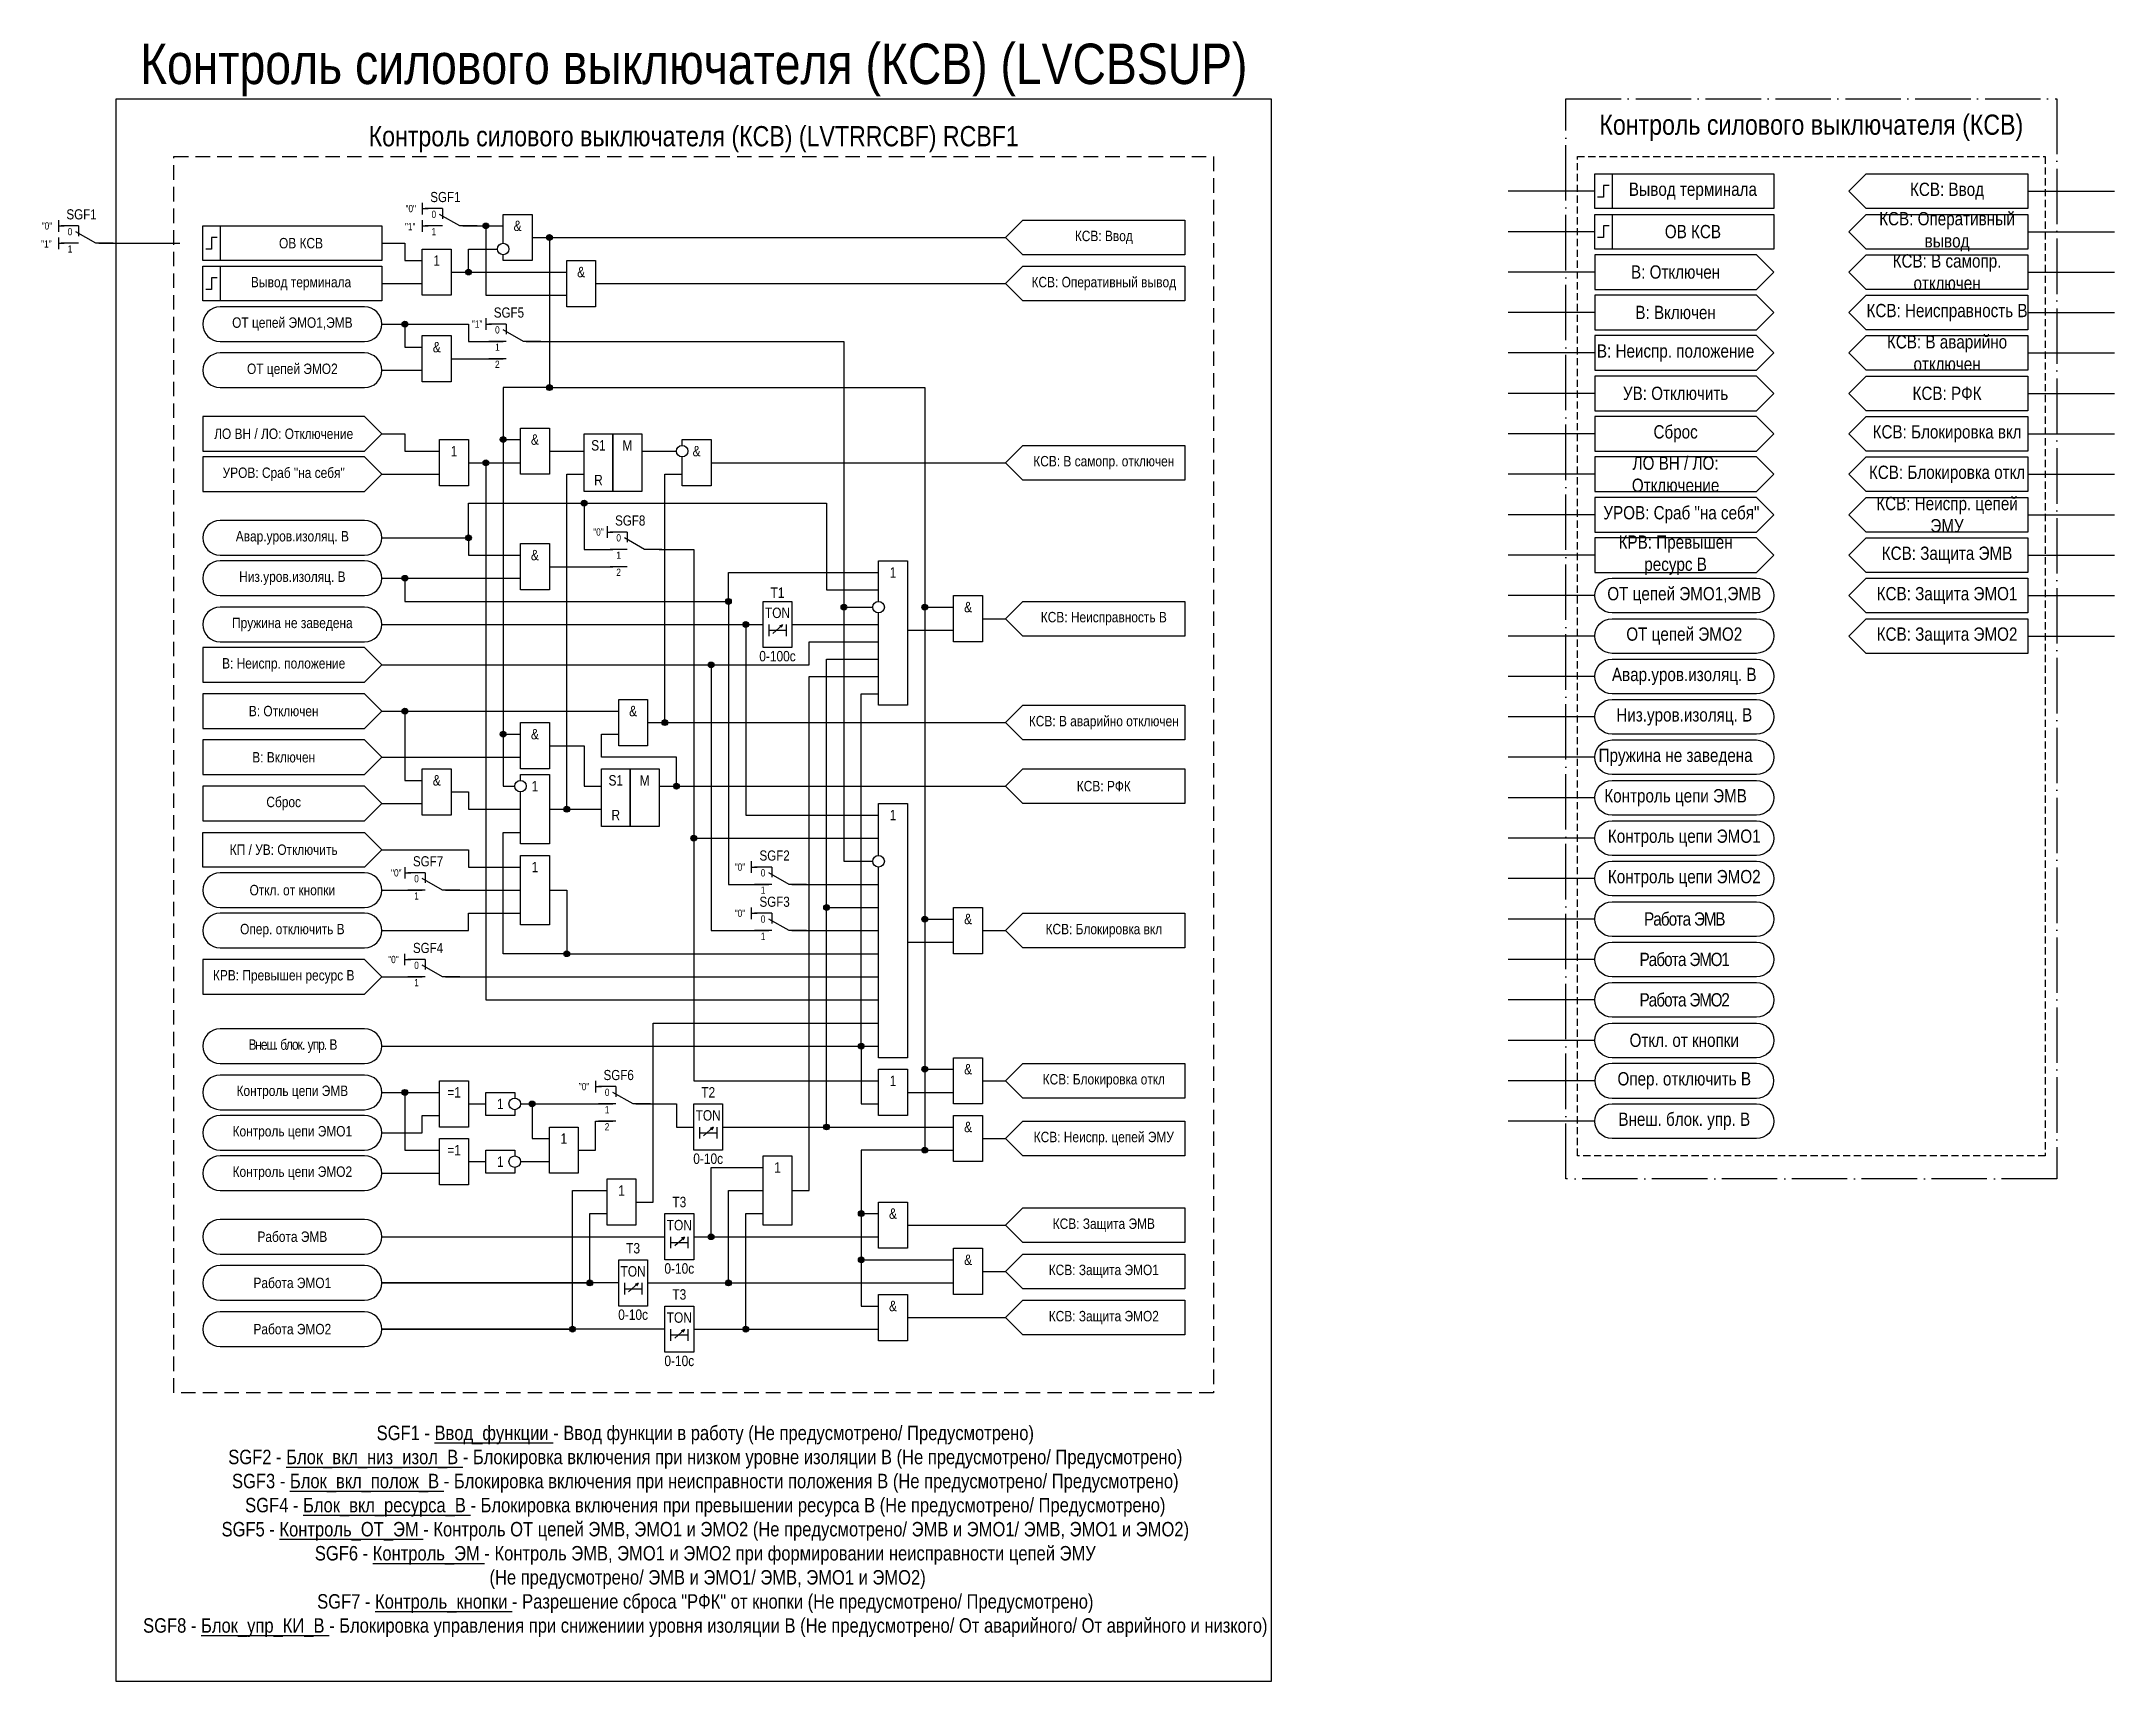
# Model space of a CAD drawing. Header units: millimetres. Extents: x -1334 to 346, y 0 to 284.
# Drawn here: x -12.9 to 346, y 0 to 283.9 of the extents above; entities that cross this region are included whole.
import ezdxf
from ezdxf.enums import TextEntityAlignment as Align

# ---------------------------------------------------------------- set-up
doc = ezdxf.new("R2010")
doc.units = ezdxf.units.MM
doc.linetypes.add('ACAD_ISO04W100', pattern=[30, 24, -3, 0, -3])
doc.linetypes.add('штриховая2', pattern=[0.375, 0.25, -0.125])
doc.layers.add('TEXT', color=7, linetype='Continuous', lineweight=25)
doc.layers.add('Основная', color=7, linetype='Continuous')
doc.styles.add('2.5_Gost_RD', font='ARIALN.TTF', dxfattribs={"height": 2.5})
doc.styles.add('3.5_Gost_RD', font='ARIALN.TTF', dxfattribs={"height": 3.5})
doc.styles.add('Вывод', font='ARIALN.TTF', dxfattribs={"height": 2.5})
doc.styles.add('Компонент', font='ARIALN.TTF', dxfattribs={"height": 3.5})

msp = doc.modelspace()

# ---------------------------------------------------------------- texts
at = {"ltscale": 100, "attachment_point": 5}
for s, insert, char_height, width, style in [('{\\C3;Контроль силового выключателя (КСВ) (LVCBSUP)}', (100, 279), 7, 200, '3.5_Gost_RD'), ('КСВ: Ввод', (317, 258), 2.3, 28, '2.5_Gost_RD'), ('&', (69.5, 252), 1.8, 5, '2.5_Gost_RD'), ('КСВ: Оперативный вывод', (317, 251), 2.3, 28, '2.5_Gost_RD'), ('1', (55.5, 246), 1.8, 5, '2.5_Gost_RD'), ('&', (80.5, 244), 1.8, 5, '2.5_Gost_RD'), ('КСВ: В самопр. отключен', (317, 244), 2.3, 28, '2.5_Gost_RD'), ('КСВ: Неисправность В', (317, 237), 2.3, 28, '2.5_Gost_RD'), ('&', (55.5, 231), 1.8, 5, '2.5_Gost_RD'), ('КСВ: В аварийно отключен', (317, 230), 2.3, 28, '2.5_Gost_RD'), ('КСВ: РФК', (317, 223), 2.3, 28, '2.5_Gost_RD'), ('&', (72.5, 215), 1.8, 5, '2.5_Gost_RD'), ('КСВ: Блокировка вкл', (317, 216), 2.3, 28, '2.5_Gost_RD'), ('1', (58.5, 213), 1.8, 5, '2.5_Gost_RD'), ('S1', (83.5, 214), 1.8, 5, '2.5_Gost_RD'), ('М', (88.5, 214), 1.8, 5, '2.5_Gost_RD'), ('&', (100.5, 213), 1.8, 5, '2.5_Gost_RD'), ('ЛО ВН / ЛО: Отключение', (270, 209), 2.3, 28, '2.5_Gost_RD'), ('R', (83.5, 208), 1.8, 5, '2.5_Gost_RD'), ('КСВ: Блокировка откл', (317, 209), 2.3, 28, '2.5_Gost_RD'), ('КСВ: Неиспр. цепей ЭМУ', (317, 202), 2.3, 28, '2.5_Gost_RD'), ('УРОВ: Сраб "на себя"', (271, 202), 2.3, 28, '2.5_Gost_RD'), ('&', (72.5, 195), 1.8, 5, '2.5_Gost_RD'), ('КСВ: Защита ЭМВ', (317, 195), 2.3, 28, '2.5_Gost_RD'), ('1', (134.5, 192), 1.8, 5, '2.5_Gost_RD'), ('T1', (114.5, 188.5), 1.8, 5, '2.5_Gost_RD'), ('&', (147.5, 186), 1.8, 5, '2.5_Gost_RD'), ('КСВ: Защита ЭМО1', (317, 188), 2.3, 28, '2.5_Gost_RD'), ('TON', (114.5, 185), 1.8, 5, '2.5_Gost_RD'), ('\\pt16.1;КСВ: Защита ЭМО2', (317, 181), 2.3, 28, '2.5_Gost_RD'), ('0-100с', (114.5, 177.5), 1.8, 5, '2.5_Gost_RD'), ('&', (89.5, 168), 1.8, 5, '2.5_Gost_RD'), ('&', (72.5, 164), 1.8, 5, '2.5_Gost_RD'), ('&', (55.5, 156), 1.8, 5, '2.5_Gost_RD'), ('1', (72.5, 155), 1.8, 5, '2.5_Gost_RD'), ('S1', (86.5, 156), 1.8, 5, '2.5_Gost_RD'), ('М', (91.5, 156), 1.8, 5, '2.5_Gost_RD'), ('R', (86.5, 150), 1.8, 5, '2.5_Gost_RD'), ('1', (134.5, 150), 1.8, 5, '2.5_Gost_RD'), ('1', (72.5, 141), 1.8, 5, '2.5_Gost_RD'), ('&', (147.5, 132), 1.8, 5, '2.5_Gost_RD'), ('1', (134.5, 104), 1.8, 5, '2.5_Gost_RD'), ('&', (147.5, 106), 1.8, 5, '2.5_Gost_RD'), ('Опер. отключить В', (271.5, 104), 2.3, 31, '2.5_Gost_RD'), ('=1', (58.5, 102), 1.8, 5, '2.5_Gost_RD'), ('1', (66.5, 100), 1.8, 5, '2.5_Gost_RD'), ('T2', (102.5, 102), 1.8, 5, '2.5_Gost_RD'), ('TON', (102.5, 98), 1.8, 5, '2.5_Gost_RD'), ('&', (147.5, 96), 1.8, 5, '2.5_Gost_RD'), ('Внеш. блок. упр. В', (271.5, 97), 2.3, 31, '2.5_Gost_RD'), ('1', (77.5, 94), 1.8, 5, '2.5_Gost_RD'), ('=1', (58.5, 92), 1.8, 5, '2.5_Gost_RD'), ('1', (66.5, 90), 1.8, 5, '2.5_Gost_RD'), ('0-10с', (102.5, 90.5), 1.8, 5, '2.5_Gost_RD'), ('1', (114.5, 89), 1.8, 5, '2.5_Gost_RD'), ('1', (87.5, 85), 1.8, 5, '2.5_Gost_RD'), ('T3', (97.5, 83), 1.8, 5, '2.5_Gost_RD'), ('TON', (97.5, 79), 1.8, 5, '2.5_Gost_RD'), ('&', (134.5, 81), 1.8, 5, '2.5_Gost_RD'), ('T3', (89.5, 75), 1.8, 5, '2.5_Gost_RD'), ('TON', (89.5, 71), 1.8, 5, '2.5_Gost_RD'), ('0-10с', (97.5, 71.5), 1.8, 5, '2.5_Gost_RD'), ('&', (147.5, 73), 1.8, 5, '2.5_Gost_RD'), ('T3', (97.5, 67), 1.8, 5, '2.5_Gost_RD'), ('&', (134.5, 65), 1.8, 5, '2.5_Gost_RD'), ('0-10с', (89.5, 63.5), 1.8, 5, '2.5_Gost_RD'), ('TON', (97.5, 63), 1.8, 5, '2.5_Gost_RD'), ('0-10с', (97.5, 55.5), 1.8, 5, '2.5_Gost_RD')]:
    msp.add_mtext(s, dxfattribs=dict(at, insert=insert, char_height=char_height, width=width, style=style))
at = {"color": 30, "ltscale": 100, "attachment_point": 5, "style": '3.5_Gost_RD'}
for s, insert, char_height, width in [('Контроль силового выключателя (КСВ) (LVTRRCBF) {\\C6;RCBF1}', (100, 267), 3.5, 180), ('SGF1 - {\\LВвод_функции} - Ввод функции в работу (Не предусмотрено/ Предусмотрено)\\PSGF2 - {\\LБлок_вкл_низ_изол_В} - Блокировка включения при низком уровне изоляции В (Не предусмотрено/ Предусмотрено)\\PSGF3 - {\\LБлок_вкл_полож_В} - Блокировка включения при неисправности положения В (Не предусмотрено/ Предусмотрено)\\PSGF4 - {\\LБлок_вкл_ресурса_В} - Блокировка включения при превышении ресурса В (Не предусмотрено/ Предусмотрено)\\PSGF5 - {\\LКонтроль_ОТ_ЭМ} - Контроль ОТ цепей ЭМВ, ЭМО1 и ЭМО2 (Не предусмотрено/ ЭМВ и ЭМО1/ ЭМВ, ЭМО1 и ЭМО2)\\PSGF6 - {\\LКонтроль_ЭМ} - Контроль ЭМВ, ЭМО1 и ЭМО2 при формировании^Iнеисправности цепей ЭМУ \\P^I(Не предусмотрено/ ЭМВ и ЭМО1/ ЭМВ, ЭМО1 и ЭМО2)\\PSGF7 - {\\LКонтроль_кнопки} - Разрешение сброса "РФК" от кнопки (Не предусмотрено/ Предусмотрено)\\PSGF8 - {\\LБлок_упр_КИ_В} - Блокировка управления при снижениии уровня изоляции В (Не предусмотрено/ От аварийного/ От аврийного и низкого)', (102, 26), 2.5, 195)]:
    msp.add_mtext(s, dxfattribs=dict(at, insert=insert, char_height=char_height, width=width))
at = {"color": 30, "ltscale": 100, "true_color": 0xef8637, "insert": (293.5, 269), "char_height": 3.5, "width": 85, "attachment_point": 5, "style": '3.5_Gost_RD'}
msp.add_mtext('Контроль силового выключателя (КСВ)', dxfattribs=at)
at = {"ltscale": 100, "char_height": 1.25, "attachment_point": 1, "style": '3.5_Gost_RD'}
for s, insert in [('"1"', (50, 252.5)), ('2', (65.59, 228.66)), ('2', (86.59, 192.66)), ('2', (84.59, 96.66))]:
    msp.add_mtext_dynamic_manual_height_columns(s, width=2, gutter_width=17.5, heights=[0], dxfattribs=dict(at, insert=insert))
at = {"color": 0, "ltscale": 100, "width": 28, "attachment_point": 5, "style": '2.5_Gost_RD'}
for s, insert, char_height in [('{\\C256;ОВ КСВ}', (273, 251), 2.3), ('{\\C256;ОВ КСВ}', (32, 249), 1.8), ('КСВ: Ввод', (171, 250), 1.8), ('{\\C256;Вывод терминала}', (32, 242), 1.8), ('КСВ: Оперативный вывод', (171, 242), 1.8), ('ОТ цепей ЭМО1,ЭМВ', (30.5, 235), 1.8), ('ОТ цепей ЭМО2', (30.5, 227), 1.8), ('ЛО ВН / ЛО: Отключение', (29, 216), 1.8), ('КСВ: В самопр. отключен', (171, 211), 1.8), ('УРОВ: Сраб "на себя"', (29, 209), 1.8), ('{\\C256;Авар.уров.изоляц. В}', (30.5, 198), 1.8), ('{\\C256;Низ.уров.изоляц. В}', (30.5, 191), 1.8), ('{\\C256;Пружина не заведена}', (30.5, 183), 1.8), ('КСВ: Неисправность В', (171, 184), 1.8), ('В: Неиспр. положение', (29, 176), 1.8), ('В: Отключен', (29, 168), 1.8), ('КСВ: В аварийно отключен', (171, 166), 1.8), ('В: Включен', (29, 160), 1.8), ('КСВ: РФК', (171, 155), 1.8), ('{\\C256;Сброс}', (29, 152), 1.8), ('КП / УВ: Отключить', (29, 144), 1.8), ('Откл. от кнопки', (30.5, 137), 1.8), ('Опер. отключить В', (30.5, 130), 1.8), ('КСВ: Блокировка вкл', (171, 130), 1.8), ('КРВ: Превышен ресурс В', (29, 122), 1.8), ('{\\T0.85;Внеш. блок. упр. В}', (30.5, 110), 1.8), ('КСВ: Блокировка откл', (171, 104), 1.8), ('{\\C256;Контроль цепи ЭМВ}', (30.5, 102), 1.8), ('{\\C256;Контроль цепи ЭМО1}', (30.5, 95), 1.8), ('КСВ: Неиспр. цепей ЭМУ', (171, 94), 1.8), ('{\\C256;Контроль цепи ЭМО2}', (30.5, 88), 1.8), ('КСВ: Защита ЭМВ', (171, 79), 1.8), ('Работа ЭМВ', (30.5, 77), 1.8), ('КСВ: Защита ЭМО1', (171, 71), 1.8), ('{\\C256;Работа ЭМО1}', (30.5, 69), 1.8), ('{\\C256;Работа ЭМО2}', (30.5, 61), 1.8), ('КСВ: Защита ЭМО2', (171, 63), 1.8)]:
    msp.add_mtext(s, dxfattribs=dict(at, insert=insert, char_height=char_height))
at = {"color": 6, "ltscale": 100, "insert": (-13, 249.5), "char_height": 1.25, "attachment_point": 1, "style": '3.5_Gost_RD'}
msp.add_mtext_dynamic_manual_height_columns('"1"', width=2, gutter_width=17.5, heights=[0], dxfattribs=at)
at = {"layer": 'TEXT', "color": 0, "ltscale": 100, "char_height": 2.3, "attachment_point": 5, "style": '2.5_Gost_RD'}
for s, insert, width in [('{\\C256;Вывод терминала}', (273, 258), 28), ('{\\C256;Контроль цепи ЭМО1}', (271.5, 146), 31)]:
    msp.add_mtext(s, dxfattribs=dict(at, insert=insert, width=width))
at = {"layer": 'TEXT', "ltscale": 100, "char_height": 2.3, "attachment_point": 5, "style": '2.5_Gost_RD'}
for s, insert, width in [('В: Отключен', (270, 244), 28), ('В: Включен', (270, 237), 28), ('В: Неиспр. положение', (270, 230), 28), ('УВ: Отключить', (270, 223), 28), ('Сброс', (270, 216), 28), ('КРВ: Превышен ресурс В', (270, 195), 28), ('ОТ цепей ЭМО1,ЭМВ', (271.5, 188), 31), ('ОТ цепей ЭМО2', (271.5, 181), 31), ('Авар.уров.изоляц. В', (271.5, 174), 31), ('Низ.уров.изоляц. В', (271.5, 167), 31), ('Пружина не заведена', (270, 160), 28), ('Контроль цепи ЭМВ', (270, 153), 28), ('Контроль цепи ЭМО2', (271.5, 139), 31), ('{\\T0.9;Работа ЭМВ}', (271.5, 132), 31), ('{\\T0.9;Работа ЭМО1}', (271.5, 125), 31), ('{\\T0.9;Работа ЭМО2}', (271.5, 118), 31), ('Откл. от кнопки', (271.5, 111), 31)]:
    msp.add_mtext(s, dxfattribs=dict(at, insert=insert, width=width))

# ---------------------------------------------------------------- blocks, each defined once
blk = doc.blocks.new('Точка')
at = {"ltscale": 100}
h = blk.add_hatch(color=256, dxfattribs=at)
h.dxf.hatch_style = 1
edge = h.paths.add_edge_path()
edge.add_arc((0, 0), 0.5, 0, 360)
blk.add_circle((0, 0), 0.5, dxfattribs=at)
blk = doc.blocks.new('*U78')
at = {"layer": 'Основная', "color": 0}
blk.add_line((0, 0), (7, 4), dxfattribs=at)
at = {"layer": 'Основная', "ltscale": 0.35}
blk.add_line((6, 6), (6, 2.5), dxfattribs=at)
blk = doc.blocks.new('*U80')
at = {"layer": 'Основная', "color": 0}
for p, q in [((-3, 6), (-9, 6)), ((-3, 0), (-9, 0)), ((9, 0), (3, 0))]:
    blk.add_line(p, q, dxfattribs=at)
at = {"layer": 'Основная', "ltscale": 0.25, "xscale": -1}
blk.add_blockref('*U78', (3, 0), dxfattribs=at)
at = {"layer": 'Основная'}
for tag, height, style, p in [('В1', 2.5, 'Вывод', (-14, 6)), ('ОУ', 3.5, 'Компонент', (-2, 10)), ('В2', 2.5, 'Вывод', (-6, 4)), ('В3', 2.5, 'Вывод', (-6, -2))]:
    blk.add_attdef(tag, text='', height=height, dxfattribs=dict(at, style=style)).set_placement(p, align=Align.MIDDLE_CENTER)
blk = doc.blocks.new('*U89')
at = {"layer": 'Основная', "color": 0}
for p, q in [((-3, 6), (-9, 6)), ((-3, 0), (-9, 0)), ((9, 0), (3, 0))]:
    blk.add_line(p, q, dxfattribs=at)
at = {"layer": 'Основная', "ltscale": 0.25, "xscale": -1}
blk.add_blockref('*U78', (3, 0), dxfattribs=at)
at = {"layer": 'Основная'}
for tag, height, style, p in [('В1', 2.5, 'Вывод', (-13, 6)), ('ОУ', 3.5, 'Компонент', (-2, 10)), ('В2', 2.5, 'Вывод', (-6, 4)), ('В3', 2.5, 'Вывод', (-6, -2))]:
    blk.add_attdef(tag, text='', height=height, dxfattribs=dict(at, style=style)).set_placement(p, align=Align.MIDDLE_CENTER)

# ---------------------------------------------------------------- linework, layer by layer
at = {"ltscale": 100}
for p, q in [((303, 261), (331, 261)), ((53, 256), (53, 254)), ((53, 255), (54, 255)), ((256, 258), (241, 258)), ((331, 255), (303, 255)), ((331, 258), (346, 258)), ((53, 253), (53, 251)), ((53, 252), (54, 252)), ((303, 254), (331, 254)), ((256, 251), (241, 251)), ((331, 251), (346, 251)), ((303, 247), (331, 247)), ((256, 244), (241, 244)), ((331, 241), (303, 241)), ((331, 244), (346, 244)), ((256, 237), (241, 237)), ((303, 240), (331, 240)), ((331, 237), (346, 237)), ((64, 236), (64, 234)), ((64, 235), (65, 235)), ((331, 234), (303, 234)), ((256, 230), (241, 230)), ((331, 230), (346, 230)), ((67.5, 229), (64.5, 229)), ((331, 227), (303, 227)), ((256, 223), (241, 223)), ((331, 223), (346, 223)), ((331, 220), (303, 220)), ((256, 216), (241, 216)), ((331, 216), (346, 216)), ((331, 213), (303, 213)), ((256, 209), (241, 209)), ((331, 209), (346, 209)), ((331, 206), (303, 206)), ((256, 202), (241, 202)), ((331, 202), (346, 202)), ((85, 200), (85, 198)), ((85, 199), (86, 199)), ((331, 199), (303, 199)), ((256, 195), (241, 195)), ((331, 195), (346, 195)), ((75, 193), (86, 193)), ((88.5, 193), (85.5, 193)), ((331, 192), (303, 192)), ((256, 188), (241, 188)), ((331, 188), (346, 188)), ((331, 185), (303, 185)), ((113.7, 181.46), (115.37, 182.95)), ((115.37, 182.95), (114.85, 182.73)), ((115.37, 182.95), (115.11, 182.48)), ((117, 183), (117, 183)), ((256, 181), (241, 181)), ((331, 181), (346, 181)), ((331, 178), (303, 178)), ((256, 174), (241, 174)), ((256, 167), (241, 167)), ((256, 160), (241, 160)), ((256, 153), (241, 153)), ((256, 146), (241, 146)), ((50, 141), (50, 139)), ((50, 140), (51, 140)), ((110, 140), (110, 142)), ((110, 141), (111, 141)), ((256, 139), (241, 139)), ((110, 132), (110, 134)), ((110, 133), (111, 133)), ((256, 132), (241, 132)), ((50, 124), (50, 126)), ((50, 125), (51, 125)), ((256, 125), (241, 125)), ((256, 118), (241, 118)), ((256, 111), (241, 111)), ((83, 104), (83, 102)), ((83, 103), (84, 103)), ((256, 104), (241, 104)), ((86.5, 97), (83.5, 97)), ((256, 97), (241, 97)), ((105, 96), (105, 96)), ((123, 96), (123, 96)), ((96.7, 75.46), (98.37, 76.95)), ((98.37, 76.95), (97.85, 76.73)), ((98.37, 76.95), (98.11, 76.48)), ((100, 77), (100, 77)), ((103, 77), (103, 77)), ((82, 69), (82, 69)), ((88.7, 67.46), (90.37, 68.95)), ((90.37, 68.95), (89.85, 68.73)), ((90.37, 68.95), (90.11, 68.48)), ((92, 69), (92, 69)), ((106, 69), (106, 69)), ((79, 61), (79, 61)), ((96.7, 59.46), (98.37, 60.95)), ((98.37, 60.95), (97.85, 60.73)), ((98.37, 60.95), (98.11, 60.48)), ((100, 61), (100, 61)), ((109, 61), (109, 61))]:
    msp.add_line(p, q, dxfattribs=at)
at = {"color": 6, "ltscale": 100}
for p, q in [((-10, 253), (-10, 251)), ((-10, 252), (-9, 252)), ((-10, 250), (-10, 248)), ((-10, 249), (-9, 249))]:
    msp.add_line(p, q, dxfattribs=at)
at = {"color": 7, "ltscale": 100}
for p, q in [((101.7, 94.46), (103.37, 95.95)), ((103.37, 95.95), (102.85, 95.73)), ((103.37, 95.95), (103.11, 95.48))]:
    msp.add_line(p, q, dxfattribs=at)
at = {"color": 0, "ltscale": 100}
for p, q in [((87, 69), (46, 69)), ((95, 61), (46, 61))]:
    msp.add_line(p, q, dxfattribs=at)
at = {"color": 3, "ltscale": 100}
msp.add_lwpolyline([(0, 274), (200, 274), (200, 0), (0, 0)], close=True, dxfattribs=at)
at = {"color": 251, "linetype": 'ACAD_ISO04W100', "lineweight": 30, "ltscale": 0.4, "true_color": 0x58595b}
msp.add_lwpolyline([(251, 274), (336, 274), (336, 87), (251, 87)], close=True, dxfattribs=at)
at = {"linetype": 'штриховая2', "ltscale": 10}
msp.add_lwpolyline([(190, 50), (10, 50), (10, 264), (190, 264)], close=True, dxfattribs=at)
at = {"linetype": 'штриховая2', "ltscale": 5}
msp.add_lwpolyline([(253, 264), (334, 264), (334, 91), (253, 91)], close=True, dxfattribs=at)
at = {"ltscale": 100}
for points in [[(256, 261), (287, 261), (287, 255), (256, 255)], [(256, 261), (259, 261), (259, 255), (256, 255)], [(15, 252), (46, 252), (46, 246), (15, 246)], [(15, 252), (18, 252), (18, 246), (15, 246)], [(256, 254), (259, 254), (259, 248), (256, 248)], [(256, 254), (287, 254), (287, 248), (256, 248)], [(53, 248), (58, 248), (58, 240), (53, 240)], [(15, 245), (18, 245), (18, 239), (15, 239)], [(78, 246), (83, 246), (83, 238), (78, 238)], [(53, 233), (58, 233), (58, 225), (53, 225)], [(70, 217), (75, 217), (75, 209), (70, 209)], [(81, 216), (86, 216), (86, 206), (81, 206)], [(86, 216), (91, 216), (91, 206), (86, 206)], [(56, 215), (61, 215), (61, 207), (56, 207)], [(70, 197), (75, 197), (75, 189), (70, 189)], [(112, 187), (117, 187), (117, 179), (112, 179)], [(145, 188), (150, 188), (150, 180), (145, 180)], [(87, 170), (92, 170), (92, 162), (87, 162)], [(70, 166), (75, 166), (75, 158), (70, 158)], [(53, 158), (58, 158), (58, 150), (53, 150)], [(84, 158), (89, 158), (89, 148), (84, 148)], [(89, 158), (94, 158), (94, 148), (89, 148)], [(70, 143), (75, 143), (75, 131), (70, 131)], [(145, 134), (150, 134), (150, 126), (145, 126)], [(145, 108), (150, 108), (150, 100), (145, 100)], [(132, 106), (137, 106), (137, 98), (132, 98)], [(56, 104), (61, 104), (61, 96), (56, 96)], [(100, 100), (105, 100), (105, 92), (100, 92)], [(145, 98), (150, 98), (150, 90), (145, 90)], [(56, 94), (61, 94), (61, 86), (56, 86)], [(75, 96), (80, 96), (80, 88), (75, 88)], [(112, 91), (117, 91), (117, 79), (112, 79)], [(85, 87), (90, 87), (90, 79), (85, 79)], [(132, 83), (137, 83), (137, 75), (132, 75)], [(95, 81), (100, 81), (100, 73), (95, 73)], [(87, 73), (92, 73), (92, 65), (87, 65)], [(145, 75), (150, 75), (150, 67), (145, 67)], [(95, 65), (100, 65), (100, 57), (95, 57)], [(132, 67), (137, 67), (137, 59), (132, 59)]]:
    msp.add_lwpolyline(points, close=True, dxfattribs=at)
at = {"lineweight": 30, "ltscale": 100}
for points in [[(258.5, 259), (257.5, 259), (257.5, 257), (256.5, 257)], [(258.5, 252), (257.5, 252), (257.5, 250), (256.5, 250)], [(17.5, 250), (16.5, 250), (16.5, 248), (15.5, 248)], [(17.5, 243), (16.5, 243), (16.5, 241), (15.5, 241)]]:
    msp.add_lwpolyline(points, dxfattribs=at)
at = {"ltscale": 100}
for points in [[(300, 258), (303, 261), (331, 261), (331, 255), (303, 255), (300, 258)], [(60, 252), (67, 252)], [(60, 252), (64, 252), (64, 240), (78, 240)], [(67, 249), (67, 254), (72, 254), (72, 246), (67, 246), (67, 247)], [(300, 251), (303, 254), (331, 254), (331, 248), (303, 248), (300, 251)], [(46, 249), (50, 249), (50, 246), (53, 246)], [(58, 244), (61, 244), (61, 248), (66, 248)], [(72, 250), (75, 250), (75, 224), (67, 224), (67, 215), (70, 215)], [(72, 250), (75, 250), (75, 224), (67, 224), (67, 164), (70, 164)], [(72, 250), (75, 250), (75, 224), (67, 224), (67, 155), (69, 155)], [(72, 250), (154, 250)], [(72, 250), (75, 250), (75, 224), (140, 224), (140, 186), (145, 186)], [(72, 250), (75, 250), (75, 224), (140, 224), (140, 132), (145, 132)], [(72, 250), (75, 250), (75, 224), (140, 224), (140, 106), (145, 106)], [(72, 250), (75, 250), (75, 224), (140, 224), (140, 92), (145, 92)], [(72, 250), (75, 250), (75, 224), (140, 224), (140, 92), (129, 92), (129, 81), (132, 81)], [(72, 250), (75, 250), (75, 224), (140, 224), (140, 92), (129, 92), (129, 65), (132, 65)], [(72, 250), (75, 250), (75, 224), (140, 224), (140, 92), (129, 92), (129, 73), (145, 73)], [(300, 244), (303, 247), (331, 247), (331, 241), (303, 241), (300, 244)], [(58, 244), (78, 244)], [(83, 242), (154, 242)], [(300, 237), (303, 240), (331, 240), (331, 234), (303, 234), (300, 237)], [(71, 232), (126, 232), (126, 186), (131, 186)], [(71, 232), (126, 232), (126, 142), (131, 142)], [(300, 230), (303, 233), (331, 233), (331, 227), (303, 227), (300, 230)], [(58, 229), (67, 229)], [(300, 223), (303, 226), (331, 226), (331, 220), (303, 220), (300, 223)], [(300, 216), (303, 219), (331, 219), (331, 213), (303, 213), (300, 216)], [(75, 213), (81, 213)], [(91, 213), (97, 213)], [(98, 214), (98, 215), (103, 215), (103, 207), (98, 207), (98, 212)], [(300, 209), (303, 212), (331, 212), (331, 206), (303, 206), (300, 209)], [(61, 211), (70, 211)], [(61, 211), (64, 211), (64, 118), (132, 118)], [(75, 151), (78, 151), (78, 209), (81, 209)], [(92, 166), (95, 166), (95, 209), (98, 209)], [(103, 211), (154, 211)], [(300, 202), (303, 205), (331, 205), (331, 199), (303, 199), (300, 202)], [(81, 204), (81, 196), (86, 196)], [(300, 195), (303, 198), (331, 198), (331, 192), (303, 192), (300, 195)], [(94, 196), (100, 196), (100, 146), (132, 146)], [(94, 196), (100, 196), (100, 104), (132, 104)], [(132, 187), (132, 194), (137, 194), (137, 169), (132, 169), (132, 185)], [(58, 191), (70, 191)], [(300, 188), (303, 191), (331, 191), (331, 185), (303, 185), (300, 188)], [(150, 184), (154, 184)], [(300, 181), (303, 184), (331, 184), (331, 178), (303, 178), (300, 181)], [(113, 183), (113, 181)], [(113, 182), (116, 182)], [(116, 183), (116, 181)], [(117, 183), (132, 183)], [(137, 182), (145, 182)], [(105, 96), (123, 96), (123, 177), (132, 177)], [(117, 85), (120, 85), (120, 174), (132, 174)], [(92, 166), (154, 166)], [(75, 162), (81, 162), (81, 155), (84, 155)], [(94, 155), (97, 155), (97, 160), (84, 160), (84, 164), (87, 164)], [(70, 156), (70, 157), (75, 157), (75, 145), (70, 145), (70, 154)], [(94, 155), (154, 155)], [(58, 154), (61, 154), (61, 151), (70, 151)], [(75, 151), (84, 151)], [(132, 143), (132, 152), (137, 152), (137, 108), (132, 108), (132, 141)], [(75, 137), (78, 137), (78, 126), (67, 126), (67, 147), (70, 147)], [(57, 137), (70, 137)], [(75, 137), (78, 137), (78, 126), (132, 126)], [(117, 138), (132, 138)], [(105, 96), (123, 96), (123, 134), (132, 134)], [(117, 130), (132, 130)], [(150, 130), (154, 130)], [(137, 128), (145, 128)], [(57, 122), (132, 122)], [(90, 83), (93, 83), (93, 114), (132, 114)], [(69, 99), (69, 98), (64, 98), (64, 102), (69, 102), (69, 101)], [(137, 102), (145, 102)], [(150, 104), (154, 104)], [(61, 100), (64, 100)], [(70, 100), (86, 100)], [(70, 100), (72, 100), (72, 94), (75, 94)], [(80, 92), (83, 92), (83, 97), (86, 97)], [(90, 100), (97, 100), (97, 96), (100, 96)], [(101, 96), (101, 94)], [(101, 95), (104, 95)], [(104, 96), (104, 94)], [(105, 96), (145, 96)], [(150, 94), (154, 94)], [(61, 90), (64, 90)], [(69, 89), (69, 88), (64, 88), (64, 92), (69, 92), (69, 91)], [(70, 90), (75, 90)], [(100, 77), (103, 77), (103, 89), (112, 89)], [(92, 69), (106, 69), (106, 85), (112, 85)], [(100, 61), (109, 61), (109, 81), (112, 81)], [(137, 79), (154, 79)], [(96, 77), (96, 75)], [(96, 76), (99, 76)], [(99, 77), (99, 75)], [(100, 77), (132, 77)], [(88, 69), (88, 67)], [(91, 69), (91, 67)], [(92, 69), (145, 69)], [(150, 71), (154, 71)], [(88, 68), (91, 68)], [(137, 63), (154, 63)], [(96, 61), (96, 59)], [(96, 60), (99, 60)], [(99, 61), (99, 59)], [(100, 61), (132, 61)]]:
    msp.add_lwpolyline(points, dxfattribs=at)
at = {"color": 0, "ltscale": 100}
for points in [[(154, 250), (157, 253), (185, 253), (185, 247), (157, 247), (154, 250)], [(154, 242), (157, 245), (185, 245), (185, 239), (157, 239), (154, 242)], [(46, 242), (53, 242)], [(46, 235), (50, 235), (50, 231), (53, 231)], [(46, 235), (61, 235), (61, 232), (67, 232)], [(46, 227), (53, 227)], [(46, 216), (50, 216), (50, 213), (56, 213)], [(185, 208), (157, 208), (154, 211), (157, 214), (185, 214), (185, 208), (157, 208), (154, 211), (157, 214), (185, 214)], [(46, 209), (56, 209)], [(46, 198), (61, 198), (61, 204), (123, 204), (123, 189), (132, 189)], [(46, 198), (61, 198), (61, 195), (70, 195)], [(46, 191), (50, 191), (50, 187), (106, 187), (106, 192), (132, 192)], [(46, 191), (70, 191)], [(46, 191), (50, 191), (50, 187), (106, 187), (106, 138), (113, 138)], [(185, 181), (157, 181), (154, 184), (157, 187), (185, 187), (185, 181), (157, 181), (154, 184), (157, 187), (185, 187)], [(46, 183), (112, 183)], [(46, 183), (109, 183), (109, 150), (132, 150)], [(46, 176), (120, 176), (120, 180), (132, 180)], [(46, 176), (103, 176), (103, 130), (113, 130)], [(46, 110), (129, 110), (129, 171), (132, 171)], [(185, 163), (157, 163), (154, 166), (157, 169), (185, 169), (185, 163), (157, 163), (154, 166), (157, 169), (185, 169)], [(46, 168), (50, 168), (50, 156), (53, 156)], [(46, 168), (87, 168)], [(46, 160), (70, 160)], [(185, 152), (157, 152), (154, 155), (157, 158), (185, 158), (185, 152), (157, 152), (154, 155), (157, 158), (185, 158)], [(46, 152), (53, 152)], [(46, 144), (61, 144), (61, 141), (70, 141)], [(46, 137), (53, 137)], [(46, 130), (61, 130), (61, 133), (70, 133)], [(185, 127), (157, 127), (154, 130), (157, 133), (185, 133), (185, 127), (157, 127), (154, 130), (157, 133), (185, 133)], [(46, 122), (53, 122)], [(46, 110), (132, 110)], [(46, 110), (129, 110), (129, 100), (132, 100)], [(185, 101), (157, 101), (154, 104), (157, 107), (185, 107), (185, 101), (157, 101), (154, 104), (157, 107), (185, 107)], [(46, 102), (56, 102)], [(46, 102), (50, 102), (50, 92), (56, 92)], [(46, 95), (53, 95), (53, 98), (56, 98)], [(185, 91), (157, 91), (154, 94), (157, 97), (185, 97), (185, 91), (157, 91), (154, 94), (157, 97), (185, 97)], [(46, 88), (56, 88)], [(46, 61), (79, 61), (79, 85), (85, 85)], [(46, 69), (82, 69), (82, 81), (85, 81)], [(185, 76), (157, 76), (154, 79), (157, 82), (185, 82), (185, 76), (157, 76), (154, 79), (157, 82), (185, 82)], [(46, 77), (95, 77)], [(185, 68), (157, 68), (154, 71), (157, 74), (185, 74), (185, 68), (157, 68), (154, 71), (157, 74), (185, 74)], [(185, 60), (157, 60), (154, 63), (157, 66), (185, 66), (185, 60), (157, 60), (154, 63), (157, 66), (185, 66)]]:
    msp.add_lwpolyline(points, dxfattribs=at)
at = {"color": 6, "ltscale": 100}
msp.add_lwpolyline([(-3, 249), (11, 249)], dxfattribs=at)
at = {"color": 0, "ltscale": 100}
for points in [[(15, 245), (46, 245), (46, 239), (15, 239)], [(15, 219), (15, 213), (43, 213), (46, 216), (43, 219)], [(15, 212), (15, 206), (43, 206), (46, 209), (43, 212)], [(15, 179), (15, 173), (43, 173), (46, 176), (43, 179)], [(15, 171), (15, 165), (43, 165), (46, 168), (43, 171)], [(15, 163), (15, 157), (43, 157), (46, 160), (43, 163)], [(15, 155), (15, 149), (43, 149), (46, 152), (43, 155)], [(15, 147), (43, 147), (46, 144), (43, 141), (15, 141)], [(15, 125), (15, 119), (43, 119), (46, 122), (43, 125)]]:
    msp.add_lwpolyline(points, close=True, dxfattribs=at)
for points in [[(18, 232), (43, 232, 1), (43, 238), (18, 238, 1)], [(18, 224), (43, 224, 1), (43, 230), (18, 230, 1)], [(18, 195), (43, 195, 1), (43, 201), (18, 201, 1)], [(18, 188), (43, 188, 1), (43, 194), (18, 194, 1)], [(18, 180), (43, 180, 1), (43, 186), (18, 186, 1)], [(18, 134), (43, 134, 1), (43, 140), (18, 140, 1)], [(18, 127), (43, 127, 1), (43, 133), (18, 133, 1)], [(18, 107), (43, 107, 1), (43, 113), (18, 113, 1)], [(18, 99), (43, 99, 1), (43, 105), (18, 105, 1)], [(18, 92), (43, 92, 1), (43, 98), (18, 98, 1)], [(18, 85), (43, 85, 1), (43, 91), (18, 91, 1)], [(18, 74), (43, 74, 1), (43, 80), (18, 80, 1)], [(18, 66), (43, 66, 1), (43, 72), (18, 72, 1)], [(18, 58), (43, 58, 1), (43, 64), (18, 64, 1)]]:
    msp.add_lwpolyline(points, format="xyb", close=True, dxfattribs=at)
at = {"ltscale": 100}
for points in [[(259, 185, -1), (259, 191), (284, 191, -1), (284, 185)], [(259, 178, -1), (259, 184), (284, 184, -1), (284, 178)], [(259, 171, -1), (259, 177), (284, 177, -1), (284, 171)], [(259, 164, -1), (259, 170), (284, 170, -1), (284, 164)], [(259, 157, -1), (259, 163), (284, 163, -1), (284, 157)], [(259, 150, -1), (259, 156), (284, 156, -1), (284, 150)], [(259, 143, -1), (259, 149), (284, 149, -1), (284, 143)], [(259, 136, -1), (259, 142), (284, 142, -1), (284, 136)], [(259, 129, -1), (259, 135), (284, 135, -1), (284, 129)], [(259, 122, -1), (259, 128), (284, 128, -1), (284, 122)], [(259, 115, -1), (259, 121), (284, 121, -1), (284, 115)], [(259, 108, -1), (259, 114), (284, 114, -1), (284, 108)], [(259, 101), (284, 101, 1), (284, 107), (259, 107, 1)], [(259, 94, -1), (259, 100), (284, 100, -1), (284, 94)]]:
    msp.add_lwpolyline(points, format="xyb", close=True, dxfattribs=at)
for centre in [(67, 248), (98, 213), (69, 100), (69, 90)]:
    msp.add_circle(centre, 1)
for centre in [(132, 186), (70, 155), (132, 142)]:
    msp.add_circle(centre, 1, dxfattribs=at)
at = {"layer": 'TEXT', "ltscale": 100}
for points in [[(256, 247), (256, 241), (284, 241), (287, 244), (284, 247)], [(256, 240), (256, 234), (284, 234), (287, 237), (284, 240)], [(256, 233), (256, 227), (284, 227), (287, 230), (284, 233)], [(256, 226), (256, 220), (284, 220), (287, 223), (284, 226)], [(256, 219), (256, 213), (284, 213), (287, 216), (284, 219)], [(256, 212), (256, 206), (284, 206), (287, 209), (284, 212)], [(256, 205), (256, 199), (284, 199), (287, 202), (284, 205)], [(256, 198), (256, 192), (284, 192), (287, 195), (284, 198)]]:
    msp.add_lwpolyline(points, close=True, dxfattribs=at)

# ---------------------------------------------------------------- block references
at = {"ltscale": 100}
for p in [(64, 252), (75, 250), (61, 244), (50, 235), (75, 224), (67, 215), (64, 211), (81, 204), (61, 198), (50, 191), (106, 187), (109, 183), (126, 186), (140, 186), (103, 176), (50, 168), (95, 166), (67, 164), (97, 155), (78, 151), (100, 146), (123, 134), (140, 132), (78, 126), (129, 110), (140, 106), (50, 102), (72, 100), (123, 96), (140, 92), (129, 81), (103, 77), (129, 73), (82, 69), (106, 69), (79, 61), (109, 61)]:
    msp.add_blockref('Точка', p, dxfattribs=at)
at = {"color": 0, "ltscale": 100, "xscale": 0.5, "yscale": 0.5, "zscale": 0.5}
msp.add_blockref('*U80', (55, 122), dxfattribs=at).add_auto_attribs({'ОУ': 'SGF4', 'В1': '"0"', 'В2': '0', 'В3': '1'})
at = {"layer": 'Основная', "color": 6, "ltscale": 0.25, "xscale": 0.5, "yscale": 0.5, "zscale": 0.5}
msp.add_blockref('*U80', (-5, 249), dxfattribs=at).add_auto_attribs({'ОУ': 'SGF1', 'В1': '"0"', 'В2': '0', 'В3': '1'})
at = {"layer": 'Основная', "ltscale": 0.25, "xscale": 0.5, "yscale": 0.5, "zscale": 0.5}
for name, p, values in [('*U80', (58, 252), {'ОУ': 'SGF1', 'В1': '"0"', 'В2': '0', 'В3': '1'}), ('*U89', (69, 232), {'ОУ': 'SGF5', 'В1': '"1"', 'В2': '0', 'В3': '1'}), ('*U89', (90, 196), {'ОУ': 'SGF8', 'В1': '"0"', 'В2': '0', 'В3': '1'}), ('*U80', (115, 138), {'ОУ': 'SGF2', 'В1': '"0"', 'В2': '0', 'В3': '1'}), ('*U89', (55, 137), {'ОУ': 'SGF7', 'В1': '"0"', 'В2': '0', 'В3': '1'}), ('*U80', (115, 130), {'ОУ': 'SGF3', 'В1': '"0"', 'В2': '0', 'В3': '1'}), ('*U80', (88, 100), {'ОУ': 'SGF6', 'В1': '"0"', 'В2': '0', 'В3': '1'})]:
    msp.add_blockref(name, p, dxfattribs=at).add_auto_attribs(values)

msp.set_redraw_order([(e.dxf.handle, doc.entitydb.next_handle()) for e in msp.query("TEXT MTEXT ATTDEF DIMENSION ARC_DIMENSION")])  # texts and dimensions are drawn at this point

doc.saveas('drawing.dxf')
